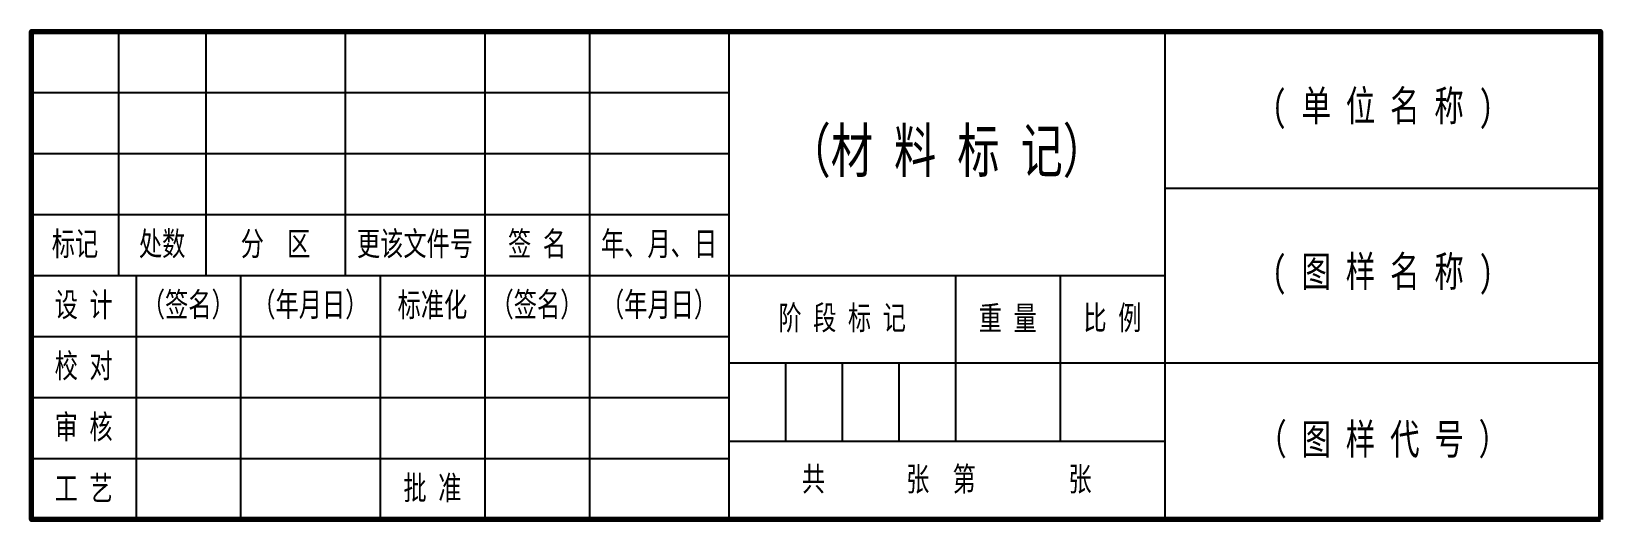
# Model space of a CAD drawing. Header units: millimetres. Extents: x -242 to 4956, y 0 to 6520.
# Drawn here: x 4111 to 4291, y 3737 to 3793 of the extents above; entities that cross this region are included whole.
import ezdxf

# ---------------------------------------------------------------- set-up
doc = ezdxf.new("R2010")
doc.units = ezdxf.units.MM
doc.styles.add('样式 1', font='', dxfattribs={"width": 0.71})
doc.styles.get('样式 1').set_extended_font_data('SimSun')

msp = doc.modelspace()

# ---------------------------------------------------------------- texts
at = {"attachment_point": 5, "style": '样式 1'}
for s, width, insert, char_height in [('( 单 位 名 称 )', 50, (4266, 3784), 3.5), ('（材 料 标 记）', 55.8227, (4216, 3779), 5), ('标记', 10, (4116, 3768.5), 2.75), ('{\\fFangSong_GB2312|b0|i0|c134|p49;处数}', 10, (4126, 3768.5), 2.75), ('分  区', 16, (4139, 3768.5), 2.75), ('更该文件号', 18.9744, (4155, 3768.5), 2.75), ('年、月、日', 16, (4183, 3768.5), 2.75), ('( 图 样 名 称 )', 50, (4266, 3765), 3.5), ('设 计', 12, (4117, 3761.5), 2.75), ('（签名）', 12, (4129, 3761.5), 2.75), ('（年月日）', 16, (4143, 3761.5), 2.75), ('标准化', 12, (4157, 3761.5), 2.75), ('（签名）', 12, (4169, 3761.5), 2.75), ('（年月日）', 16, (4183, 3761.5), 2.75), ('阶 段 标 记', 26, (4204, 3760), 2.75), ('重 量', 12, (4223, 3760), 2.75), ('比 例', 12, (4235, 3760), 2.75), ('校 对', 12, (4117, 3754.5), 2.75), ('审 核', 12, (4117, 3747.5), 2.75), ('（ 图 样 代 号 ）', 50, (4266, 3746), 3.5), ('工 艺', 12, (4117, 3740.5), 2.75), ('批 准', 12, (4157, 3740.5), 2.75), ('共       张  第        张', 50, (4216, 3741.5), 2.75)]:
    msp.add_mtext_dynamic_manual_height_columns(s, width=width, gutter_width=12.5, heights=[0], dxfattribs=dict(at, insert=insert, char_height=char_height))
at = {"insert": (4169, 3768.5), "char_height": 2.75, "attachment_point": 5, "style": '样式 1'}
msp.add_mtext_dynamic_auto_height_columns('签 名', width=12, gutter_width=12.5, height=7, count=1, dxfattribs=at)

# ---------------------------------------------------------------- linework, layer by layer
for p, q in [((4121, 3793), (4121, 3765)), ((4131, 3793), (4131, 3765)), ((4147, 3793), (4147, 3765)), ((4163, 3793), (4163, 3737)), ((4175, 3793), (4175, 3737)), ((4191, 3793), (4191, 3737)), ((4241, 3793), (4241, 3737)), ((4111, 3786), (4191, 3786)), ((4111, 3779), (4191, 3779)), ((4241, 3775), (4291, 3775)), ((4111, 3772), (4191, 3772)), ((4111, 3765), (4241, 3765)), ((4123, 3765), (4123, 3737)), ((4135, 3765), (4135, 3737)), ((4151, 3765), (4151, 3737)), ((4217, 3765), (4217, 3746)), ((4229, 3765), (4229, 3746)), ((4111, 3758), (4191, 3758)), ((4191, 3755), (4291, 3755)), ((4197.5, 3755), (4197.5, 3746)), ((4204, 3755), (4204, 3746)), ((4210.5, 3755), (4210.5, 3746)), ((4111, 3751), (4191, 3751)), ((4191, 3746), (4241, 3746)), ((4111, 3744), (4191, 3744))]:
    msp.add_line(p, q)
at = {"lineweight": 70}
msp.add_lwpolyline([(4291, 3737), (4111, 3737), (4111, 3793), (4291, 3793)], close=True, dxfattribs=at)

msp.set_redraw_order([(e.dxf.handle, doc.entitydb.next_handle()) for e in msp.query("TEXT MTEXT ATTDEF DIMENSION ARC_DIMENSION")])  # texts and dimensions are drawn at this point

doc.saveas('drawing.dxf')
